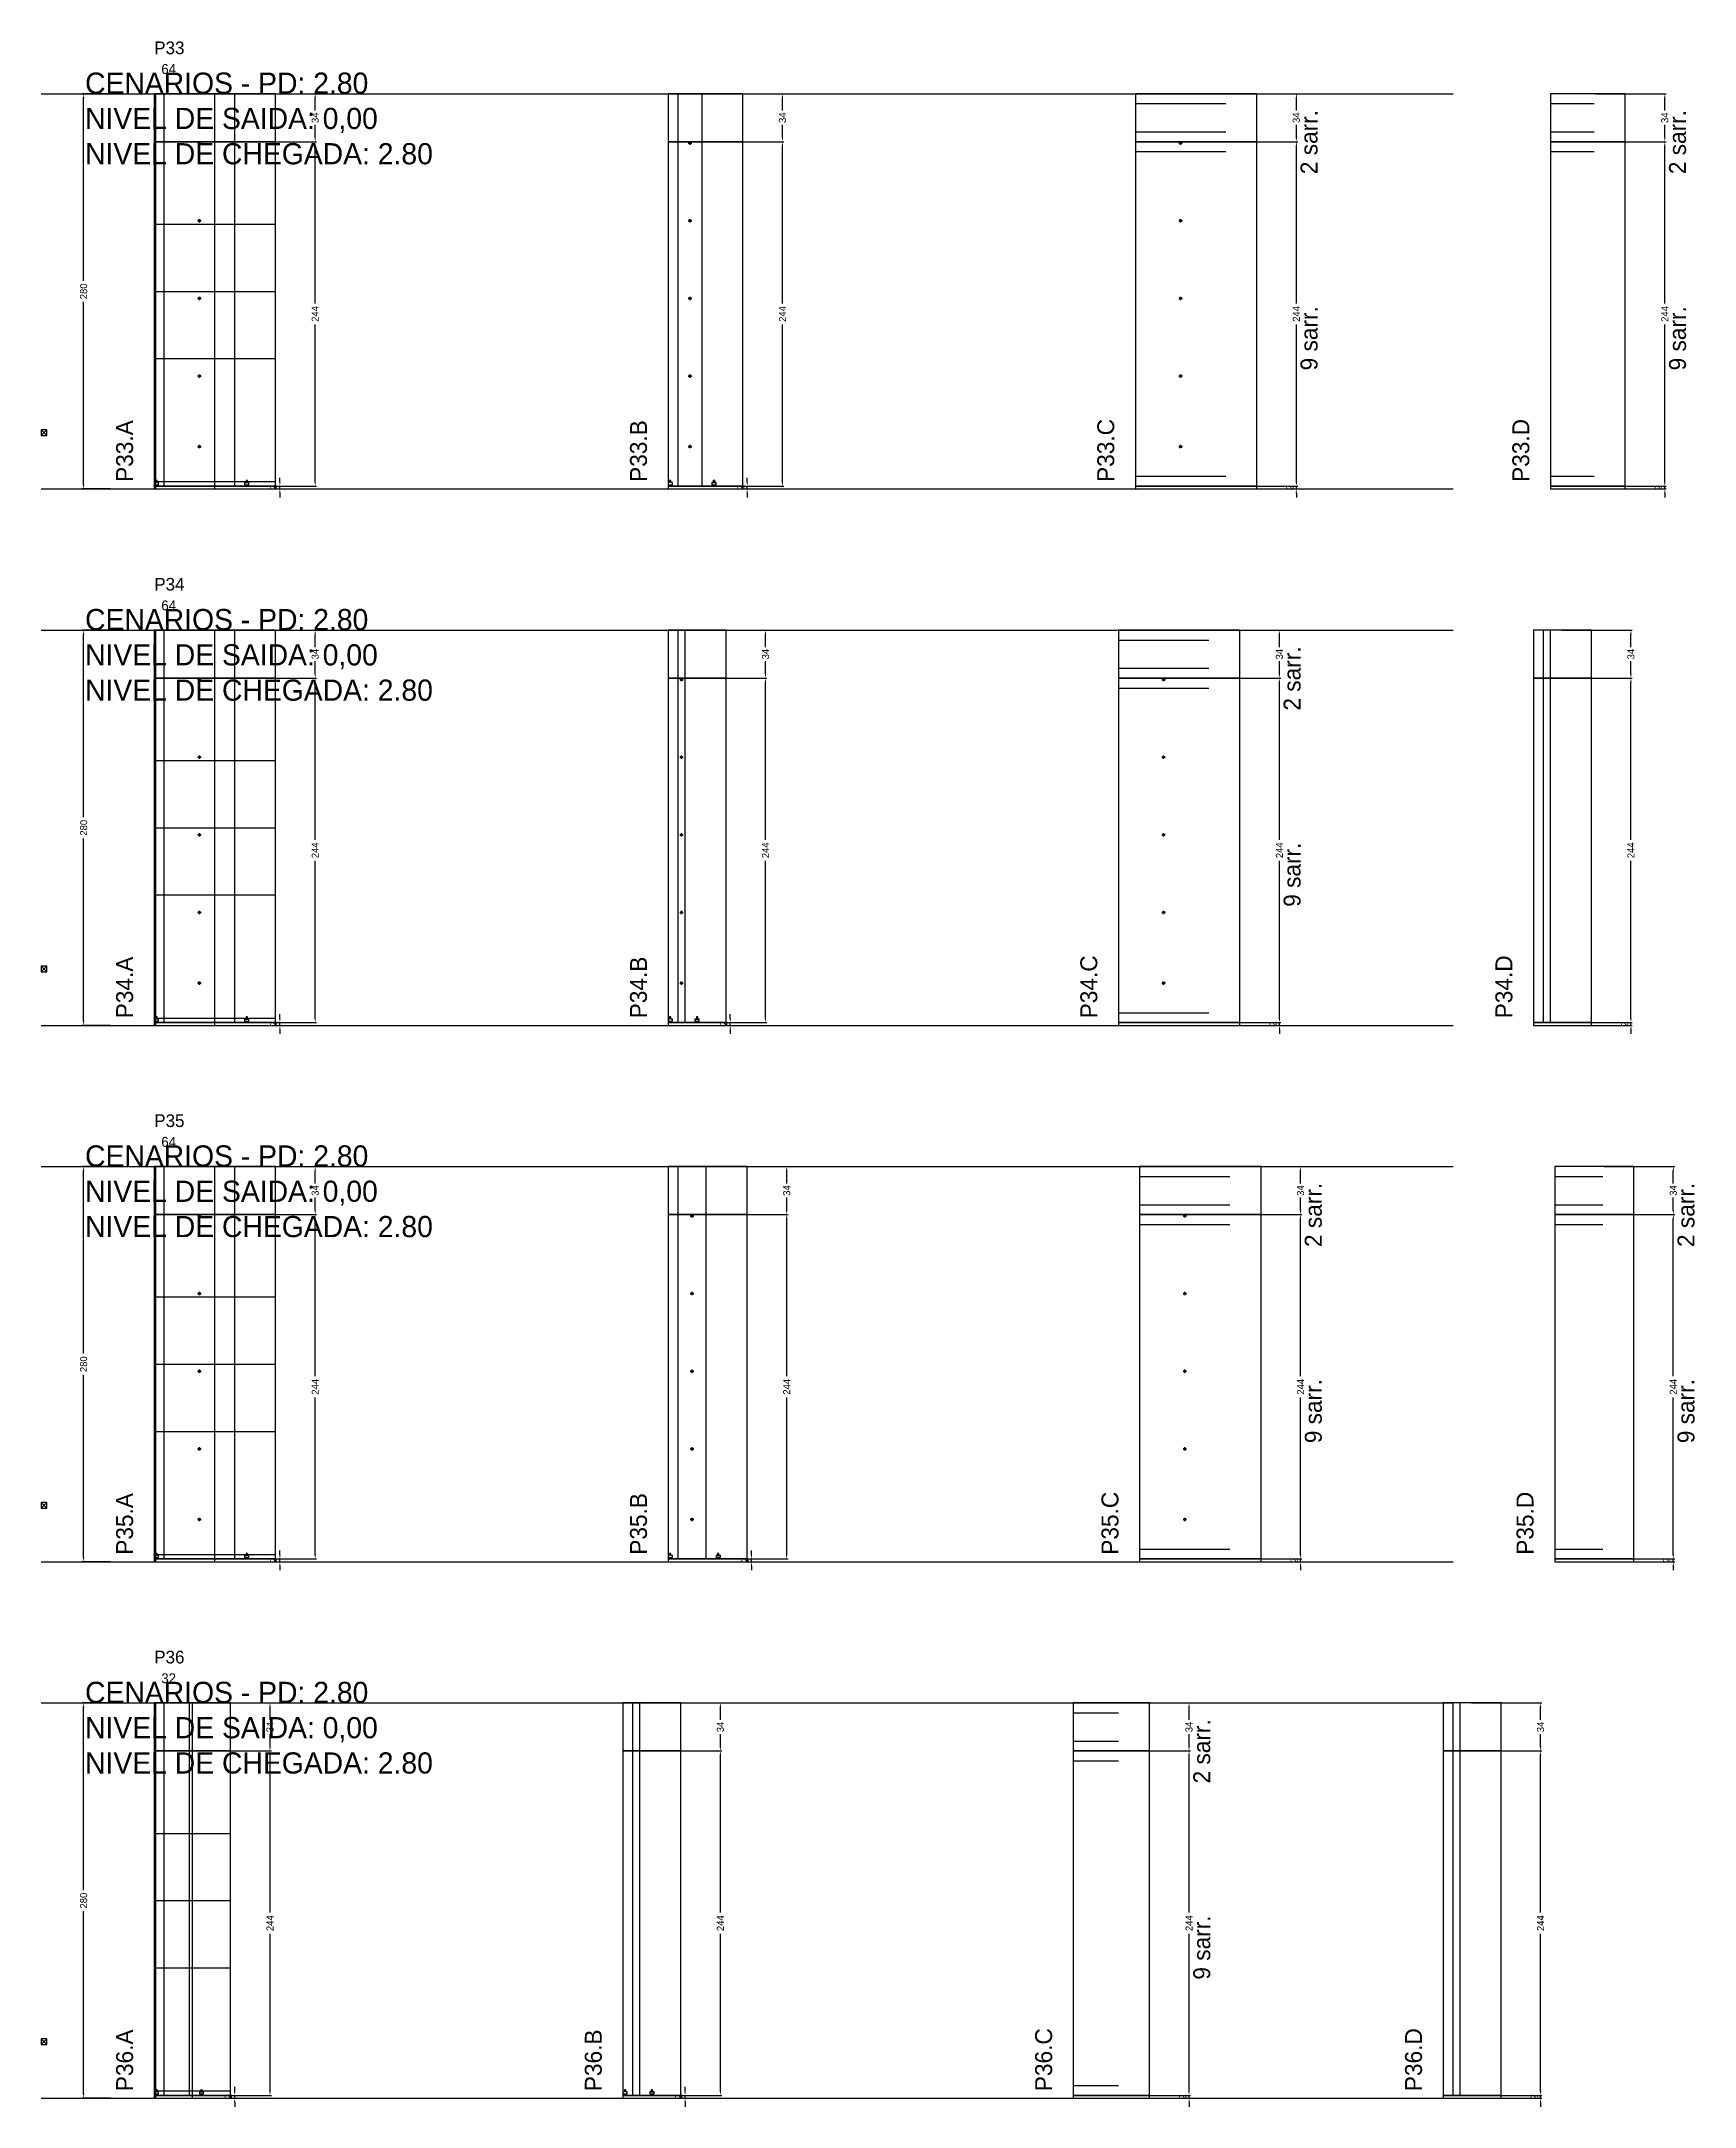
# Model space of a CAD drawing. Header units: centimetres. Extents: x -12000 to 4093, y -4566 to 1796.
# Drawn here: x -7000 to -5829, y -3426 to -1963 of the extents above; entities that cross this region are included whole.
import ezdxf

# ---------------------------------------------------------------- set-up
doc = ezdxf.new("R2010")
doc.units = ezdxf.units.CM
doc.linetypes.add('DASHED', pattern=[2, -2])
for name, color, linetype in [('CHAPA', 140, 'Continuous'), ('COTA', 241, 'Continuous'), ('COTAS FURACAO', 16, 'Continuous'), ('Madeira', 30, 'Continuous'), ('MEIO_PONT', 160, 'Continuous'), ('NOMENCLATURA', 7, 'Continuous'), ('Nível', 160, 'Continuous'), ('Painéis', 200, 'Continuous'), ('Perfil Metálico', 150, 'Continuous'), ('SARR_2.2x7', 40, 'Continuous'), ('SARRAFO DE PRESSAO', 200, 'Continuous'), ('texto', 7, 'Continuous'), ('TEXTO_GERAL', 7, 'Continuous')]:
    doc.layers.add(name, color=color, linetype=linetype)
doc.dimstyles.new('PAINEL-NOVA', dxfattribs={"dimtxt": 5, "dimasz": 3, "dimexe": 1, "dimexo": 1, "dimgap": 1, "dimtad": 1, "dimcen": 2.5, "dimazin": 3, "dimtfac": 1, "dimtmove": 0, "dimatfit": 3})

msp = doc.modelspace()

# ---------------------------------------------------------------- texts
at = {"layer": 'NOMENCLATURA'}
for s, p in [('CENARIOS - PD: 2.80', (-6969, -2000)), ('NIVEL DE SAIDA: 0,00', (-6969, -2025)), ('NIVEL DE CHEGADA: 2.80', (-6969, -2050)), ('CENARIOS - PD: 2.80', (-6969, -2380)), ('NIVEL DE SAIDA: 0,00', (-6969, -2405)), ('NIVEL DE CHEGADA: 2.80', (-6969, -2430)), ('CENARIOS - PD: 2.80', (-6969, -2760)), ('NIVEL DE SAIDA: 0,00', (-6969, -2785)), ('NIVEL DE CHEGADA: 2.80', (-6969, -2810)), ('CENARIOS - PD: 2.80', (-6969, -3140)), ('NIVEL DE SAIDA: 0,00', (-6969, -3165)), ('NIVEL DE CHEGADA: 2.80', (-6969, -3190))]:
    msp.add_text(s, height=15, dxfattribs=at).set_placement(p)
for s, p in [('2 sarr.', (-6096, -2057)), ('2 sarr.', (-5835, -2057)), ('9 sarr.', (-6096, -2196)), ('9 sarr.', (-5835, -2196)), ('P33.A', (-6935, -2275)), ('P33.B', (-6571, -2275)), ('P33.C', (-6240, -2275)), ('P33.D', (-5946, -2275)), ('2 sarr.', (-6108, -2437)), ('9 sarr.', (-6108, -2576)), ('P34.A', (-6935, -2655)), ('P34.B', (-6571, -2655)), ('P34.C', (-6252, -2655)), ('P34.D', (-5958, -2655)), ('2 sarr.', (-6093, -2817)), ('2 sarr.', (-5829, -2817)), ('9 sarr.', (-6093, -2956)), ('9 sarr.', (-5829, -2956)), ('P35.A', (-6935, -3035)), ('P35.B', (-6571, -3035)), ('P35.C', (-6237, -3035)), ('P35.D', (-5943, -3035)), ('2 sarr.', (-6172, -3197)), ('9 sarr.', (-6172, -3336)), ('P36.A', (-6935, -3415)), ('P36.B', (-6603, -3415)), ('P36.C', (-6284, -3415)), ('P36.D', (-6022, -3415))]:
    msp.add_text(s, height=12, rotation=90, dxfattribs=at).set_placement(p)
at = {"layer": 'texto'}
for s, p in [('64', (-6915, -1986)), ('64', (-6915, -2366)), ('64', (-6915, -2746)), ('32', (-6915, -3126))]:
    msp.add_text(s, height=7, dxfattribs=at).set_placement(p)
at = {"layer": 'TEXTO_GERAL'}
for s, p in [('P33', (-6920, -1972)), ('P34', (-6920, -2352)), ('P35', (-6920, -2732)), ('P36', (-6920, -3112))]:
    msp.add_text(s, height=9, dxfattribs=at).set_placement(p)

# ---------------------------------------------------------------- blocks, each defined once
blk = doc.blocks.new('_CLOSEDFILLED')
at = {"color": 0, "linetype": 'BYBLOCK'}
blk.add_solid([(-1, 0.16), (0, 0), (-1, -0.16)], dxfattribs=at)
blk = doc.blocks.new('*D209')
for p, q in [((-6951, -3140), (-6971, -3140)), ((-6970, -3272.5), (-6970, -3143)), ((-6970, -3417), (-6970, -3287.5)), ((-6951, -3420), (-6971, -3420))]:
    blk.add_line(p, q)
at = {"layer": 'Defpoints'}
for p in [(-6950, -3140), (-6970, -3420), (-6950, -3420)]:
    blk.add_point(p, dxfattribs=at)
at = {"layer": 'COTA', "xscale": 3, "yscale": 3}
for p, rotation in [((-6970, -3140), 90), ((-6970, -3420), 270)]:
    blk.add_blockref('_CLOSEDFILLED', p, dxfattribs=dict(at, rotation=rotation))
at = {"layer": 'COTA', "insert": (-6970, -3280), "char_height": 5, "attachment_point": 5, "rotation": 90}
blk.add_mtext('280', dxfattribs=at)
blk = doc.blocks.new('MULDURA')
at = {"layer": 'Paineis'}
for p, q in [((0, 0), (4, 4)), ((4, 0), (0, 4))]:
    blk.add_line(p, q, dxfattribs=at)
blk.add_lwpolyline([(0, 0), (4, 0), (4, 4), (0, 4)], close=True, dxfattribs=at)
blk = doc.blocks.new('*D211')
for p, q in [((-6887, -3174), (-6837, -3174)), ((-6838, -3288.5), (-6838, -3177)), ((-6838, -3415), (-6838, -3303.5)), ((-6887, -3418), (-6837, -3418))]:
    blk.add_line(p, q)
at = {"layer": 'Defpoints'}
for p in [(-6888, -3174), (-6888, -3418), (-6838, -3418)]:
    blk.add_point(p, dxfattribs=at)
at = {"layer": 'COTA', "xscale": 3, "yscale": 3}
for p, rotation in [((-6838, -3174), 90), ((-6838, -3418), 270)]:
    blk.add_blockref('_CLOSEDFILLED', p, dxfattribs=dict(at, rotation=rotation))
at = {"layer": 'COTA', "insert": (-6838, -3296), "char_height": 5, "attachment_point": 5, "rotation": 90}
blk.add_mtext('244', dxfattribs=at)
blk = doc.blocks.new('*D212')
for p, q in [((-6887, -3140), (-6837, -3140)), ((-6838, -3152), (-6838, -3143)), ((-6887, -3174), (-6837, -3174)), ((-6838, -3171), (-6838, -3162))]:
    blk.add_line(p, q)
at = {"layer": 'Defpoints'}
for p in [(-6888, -3140), (-6888, -3174), (-6838, -3174)]:
    blk.add_point(p, dxfattribs=at)
at = {"layer": 'COTA', "xscale": 3, "yscale": 3}
for p, rotation in [((-6838, -3140), 90), ((-6838, -3174), 270)]:
    blk.add_blockref('_CLOSEDFILLED', p, dxfattribs=dict(at, rotation=rotation))
at = {"layer": 'COTA', "insert": (-6838, -3157), "char_height": 5, "attachment_point": 5, "rotation": 90}
blk.add_mtext('34', dxfattribs=at)
blk = doc.blocks.new('SLIPTEE')
at = {"layer": 'Paineis'}
blk.add_lwpolyline([(0, 0), (3, 0), (3, 1.5), (2, 1.5), (2, 3), (1, 3), (1, 1.5), (0, 1.5)], close=True, dxfattribs=at)
blk = doc.blocks.new('SLIPTDD')
at = {"layer": 'Paineis'}
blk.add_line((0, 1.5), (3, 1.5), dxfattribs=at)
blk.add_lwpolyline([(0, 0), (3, 0), (3, 1.5), (2, 1.5), (2, 3), (1, 3), (1, 1.5), (0, 1.5)], close=True, dxfattribs=at)
blk = doc.blocks.new('*D214')
for p, q in [((-6568, -3174), (-6518, -3174)), ((-6519, -3288.5), (-6519, -3177)), ((-6519, -3415), (-6519, -3303.5)), ((-6568, -3418), (-6518, -3418))]:
    blk.add_line(p, q)
at = {"layer": 'Defpoints'}
for p in [(-6569, -3174), (-6569, -3418), (-6519, -3418)]:
    blk.add_point(p, dxfattribs=at)
at = {"layer": 'COTA', "xscale": 3, "yscale": 3}
for p, rotation in [((-6519, -3174), 90), ((-6519, -3418), 270)]:
    blk.add_blockref('_CLOSEDFILLED', p, dxfattribs=dict(at, rotation=rotation))
at = {"layer": 'COTA', "insert": (-6519, -3296), "char_height": 5, "attachment_point": 5, "rotation": 90}
blk.add_mtext('244', dxfattribs=at)
blk = doc.blocks.new('*D215')
for p, q in [((-6568, -3140), (-6518, -3140)), ((-6519, -3152), (-6519, -3143)), ((-6568, -3174), (-6518, -3174)), ((-6519, -3171), (-6519, -3162))]:
    blk.add_line(p, q)
at = {"layer": 'Defpoints'}
for p in [(-6569, -3140), (-6569, -3174), (-6519, -3174)]:
    blk.add_point(p, dxfattribs=at)
at = {"layer": 'COTA', "xscale": 3, "yscale": 3}
for p, rotation in [((-6519, -3140), 90), ((-6519, -3174), 270)]:
    blk.add_blockref('_CLOSEDFILLED', p, dxfattribs=dict(at, rotation=rotation))
at = {"layer": 'COTA', "insert": (-6519, -3157), "char_height": 5, "attachment_point": 5, "rotation": 90}
blk.add_mtext('34', dxfattribs=at)
blk = doc.blocks.new('*D217')
for p, q in [((-6236, -3174), (-6186, -3174)), ((-6187, -3288.5), (-6187, -3177)), ((-6187, -3415), (-6187, -3303.5)), ((-6236, -3418), (-6186, -3418))]:
    blk.add_line(p, q)
at = {"layer": 'Defpoints'}
for p in [(-6237, -3174), (-6237, -3418), (-6187, -3418)]:
    blk.add_point(p, dxfattribs=at)
at = {"layer": 'COTA', "xscale": 3, "yscale": 3}
for p, rotation in [((-6187, -3174), 90), ((-6187, -3418), 270)]:
    blk.add_blockref('_CLOSEDFILLED', p, dxfattribs=dict(at, rotation=rotation))
at = {"layer": 'COTA', "insert": (-6187, -3296), "char_height": 5, "attachment_point": 5, "rotation": 90}
blk.add_mtext('244', dxfattribs=at)
blk = doc.blocks.new('*D218')
for p, q in [((-6236, -3140), (-6186, -3140)), ((-6187, -3152), (-6187, -3143)), ((-6236, -3174), (-6186, -3174)), ((-6187, -3171), (-6187, -3162))]:
    blk.add_line(p, q)
at = {"layer": 'Defpoints'}
for p in [(-6237, -3140), (-6237, -3174), (-6187, -3174)]:
    blk.add_point(p, dxfattribs=at)
at = {"layer": 'COTA', "xscale": 3, "yscale": 3}
for p, rotation in [((-6187, -3140), 90), ((-6187, -3174), 270)]:
    blk.add_blockref('_CLOSEDFILLED', p, dxfattribs=dict(at, rotation=rotation))
at = {"layer": 'COTA', "insert": (-6187, -3157), "char_height": 5, "attachment_point": 5, "rotation": 90}
blk.add_mtext('34', dxfattribs=at)
blk = doc.blocks.new('*D220')
for p, q in [((-5987, -3174), (-5937, -3174)), ((-5938, -3288.5), (-5938, -3177)), ((-5938, -3415), (-5938, -3303.5)), ((-5987, -3418), (-5937, -3418))]:
    blk.add_line(p, q)
at = {"layer": 'Defpoints'}
for p in [(-5988, -3174), (-5988, -3418), (-5938, -3418)]:
    blk.add_point(p, dxfattribs=at)
at = {"layer": 'COTA', "xscale": 3, "yscale": 3}
for p, rotation in [((-5938, -3174), 90), ((-5938, -3418), 270)]:
    blk.add_blockref('_CLOSEDFILLED', p, dxfattribs=dict(at, rotation=rotation))
at = {"layer": 'COTA', "insert": (-5938, -3296), "char_height": 5, "attachment_point": 5, "rotation": 90}
blk.add_mtext('244', dxfattribs=at)
blk = doc.blocks.new('*D221')
for p, q in [((-5987, -3140), (-5937, -3140)), ((-5938, -3152), (-5938, -3143)), ((-5987, -3174), (-5937, -3174)), ((-5938, -3171), (-5938, -3162))]:
    blk.add_line(p, q)
at = {"layer": 'Defpoints'}
for p in [(-5988, -3140), (-5988, -3174), (-5938, -3174)]:
    blk.add_point(p, dxfattribs=at)
at = {"layer": 'COTA', "xscale": 3, "yscale": 3}
for p, rotation in [((-5938, -3140), 90), ((-5938, -3174), 270)]:
    blk.add_blockref('_CLOSEDFILLED', p, dxfattribs=dict(at, rotation=rotation))
at = {"layer": 'COTA', "insert": (-5938, -3157), "char_height": 5, "attachment_point": 5, "rotation": 90}
blk.add_mtext('34', dxfattribs=at)
blk = doc.blocks.new('*D183')
for p, q in [((-6951, -2760), (-6971, -2760)), ((-6970, -2892.5), (-6970, -2763)), ((-6970, -3037), (-6970, -2907.5)), ((-6951, -3040), (-6971, -3040))]:
    blk.add_line(p, q)
at = {"layer": 'Defpoints'}
for p in [(-6950, -2760), (-6970, -3040), (-6950, -3040)]:
    blk.add_point(p, dxfattribs=at)
at = {"layer": 'COTA', "xscale": 3, "yscale": 3}
for p, rotation in [((-6970, -2760), 90), ((-6970, -3040), 270)]:
    blk.add_blockref('_CLOSEDFILLED', p, dxfattribs=dict(at, rotation=rotation))
at = {"layer": 'COTA', "insert": (-6970, -2900), "char_height": 5, "attachment_point": 5, "rotation": 90}
blk.add_mtext('280', dxfattribs=at)
blk = doc.blocks.new('*D185')
for p, q in [((-6855, -2794), (-6805, -2794)), ((-6806, -2908.5), (-6806, -2797)), ((-6806, -3035), (-6806, -2923.5)), ((-6855, -3038), (-6805, -3038))]:
    blk.add_line(p, q)
at = {"layer": 'Defpoints'}
for p in [(-6856, -2794), (-6856, -3038), (-6806, -3038)]:
    blk.add_point(p, dxfattribs=at)
at = {"layer": 'COTA', "xscale": 3, "yscale": 3}
for p, rotation in [((-6806, -2794), 90), ((-6806, -3038), 270)]:
    blk.add_blockref('_CLOSEDFILLED', p, dxfattribs=dict(at, rotation=rotation))
at = {"layer": 'COTA', "insert": (-6806, -2916), "char_height": 5, "attachment_point": 5, "rotation": 90}
blk.add_mtext('244', dxfattribs=at)
blk = doc.blocks.new('*D186')
for p, q in [((-6855, -2760), (-6805, -2760)), ((-6806, -2772), (-6806, -2763)), ((-6855, -2794), (-6805, -2794)), ((-6806, -2791), (-6806, -2782))]:
    blk.add_line(p, q)
at = {"layer": 'Defpoints'}
for p in [(-6856, -2760), (-6856, -2794), (-6806, -2794)]:
    blk.add_point(p, dxfattribs=at)
at = {"layer": 'COTA', "xscale": 3, "yscale": 3}
for p, rotation in [((-6806, -2760), 90), ((-6806, -2794), 270)]:
    blk.add_blockref('_CLOSEDFILLED', p, dxfattribs=dict(at, rotation=rotation))
at = {"layer": 'COTA', "insert": (-6806, -2777), "char_height": 5, "attachment_point": 5, "rotation": 90}
blk.add_mtext('34', dxfattribs=at)
blk = doc.blocks.new('furacao')
at = {"layer": 'COTAS FURACAO'}
for p, q in [((-1.2, 0), (1.2, 0)), ((0, -1.2), (0, 1.2))]:
    blk.add_line(p, q, dxfattribs=at)
blk.add_circle((0, 0), 0.8, dxfattribs=at)
blk = doc.blocks.new('*D188')
for p, q in [((-6521, -2794), (-6471, -2794)), ((-6472, -2908.5), (-6472, -2797)), ((-6472, -3035), (-6472, -2923.5)), ((-6521, -3038), (-6471, -3038))]:
    blk.add_line(p, q)
at = {"layer": 'Defpoints'}
for p in [(-6522, -2794), (-6522, -3038), (-6472, -3038)]:
    blk.add_point(p, dxfattribs=at)
at = {"layer": 'COTA', "xscale": 3, "yscale": 3}
for p, rotation in [((-6472, -2794), 90), ((-6472, -3038), 270)]:
    blk.add_blockref('_CLOSEDFILLED', p, dxfattribs=dict(at, rotation=rotation))
at = {"layer": 'COTA', "insert": (-6472, -2916), "char_height": 5, "attachment_point": 5, "rotation": 90}
blk.add_mtext('244', dxfattribs=at)
blk = doc.blocks.new('*D189')
for p, q in [((-6521, -2760), (-6471, -2760)), ((-6472, -2772), (-6472, -2763)), ((-6521, -2794), (-6471, -2794)), ((-6472, -2791), (-6472, -2782))]:
    blk.add_line(p, q)
at = {"layer": 'Defpoints'}
for p in [(-6522, -2760), (-6522, -2794), (-6472, -2794)]:
    blk.add_point(p, dxfattribs=at)
at = {"layer": 'COTA', "xscale": 3, "yscale": 3}
for p, rotation in [((-6472, -2760), 90), ((-6472, -2794), 270)]:
    blk.add_blockref('_CLOSEDFILLED', p, dxfattribs=dict(at, rotation=rotation))
at = {"layer": 'COTA', "insert": (-6472, -2777), "char_height": 5, "attachment_point": 5, "rotation": 90}
blk.add_mtext('34', dxfattribs=at)
blk = doc.blocks.new('*D191')
for p, q in [((-6157, -2794), (-6107, -2794)), ((-6108, -2908.5), (-6108, -2797)), ((-6108, -3035), (-6108, -2923.5)), ((-6157, -3038), (-6107, -3038))]:
    blk.add_line(p, q)
at = {"layer": 'Defpoints'}
for p in [(-6158, -2794), (-6158, -3038), (-6108, -3038)]:
    blk.add_point(p, dxfattribs=at)
at = {"layer": 'COTA', "xscale": 3, "yscale": 3}
for p, rotation in [((-6108, -2794), 90), ((-6108, -3038), 270)]:
    blk.add_blockref('_CLOSEDFILLED', p, dxfattribs=dict(at, rotation=rotation))
at = {"layer": 'COTA', "insert": (-6108, -2916), "char_height": 5, "attachment_point": 5, "rotation": 90}
blk.add_mtext('244', dxfattribs=at)
blk = doc.blocks.new('*D192')
for p, q in [((-6157, -2760), (-6107, -2760)), ((-6108, -2772), (-6108, -2763)), ((-6157, -2794), (-6107, -2794)), ((-6108, -2791), (-6108, -2782))]:
    blk.add_line(p, q)
at = {"layer": 'Defpoints'}
for p in [(-6158, -2760), (-6158, -2794), (-6108, -2794)]:
    blk.add_point(p, dxfattribs=at)
at = {"layer": 'COTA', "xscale": 3, "yscale": 3}
for p, rotation in [((-6108, -2760), 90), ((-6108, -2794), 270)]:
    blk.add_blockref('_CLOSEDFILLED', p, dxfattribs=dict(at, rotation=rotation))
at = {"layer": 'COTA', "insert": (-6108, -2777), "char_height": 5, "attachment_point": 5, "rotation": 90}
blk.add_mtext('34', dxfattribs=at)
blk = doc.blocks.new('*D194')
for p, q in [((-5893, -2794), (-5843, -2794)), ((-5844, -2908.5), (-5844, -2797)), ((-5844, -3035), (-5844, -2923.5)), ((-5893, -3038), (-5843, -3038))]:
    blk.add_line(p, q)
at = {"layer": 'Defpoints'}
for p in [(-5894, -2794), (-5894, -3038), (-5844, -3038)]:
    blk.add_point(p, dxfattribs=at)
at = {"layer": 'COTA', "xscale": 3, "yscale": 3}
for p, rotation in [((-5844, -2794), 90), ((-5844, -3038), 270)]:
    blk.add_blockref('_CLOSEDFILLED', p, dxfattribs=dict(at, rotation=rotation))
at = {"layer": 'COTA', "insert": (-5844, -2916), "char_height": 5, "attachment_point": 5, "rotation": 90}
blk.add_mtext('244', dxfattribs=at)
blk = doc.blocks.new('*D195')
for p, q in [((-5893, -2760), (-5843, -2760)), ((-5844, -2772), (-5844, -2763)), ((-5893, -2794), (-5843, -2794)), ((-5844, -2791), (-5844, -2782))]:
    blk.add_line(p, q)
at = {"layer": 'Defpoints'}
for p in [(-5894, -2760), (-5894, -2794), (-5844, -2794)]:
    blk.add_point(p, dxfattribs=at)
at = {"layer": 'COTA', "xscale": 3, "yscale": 3}
for p, rotation in [((-5844, -2760), 90), ((-5844, -2794), 270)]:
    blk.add_blockref('_CLOSEDFILLED', p, dxfattribs=dict(at, rotation=rotation))
at = {"layer": 'COTA', "insert": (-5844, -2777), "char_height": 5, "attachment_point": 5, "rotation": 90}
blk.add_mtext('34', dxfattribs=at)
blk = doc.blocks.new('*D157')
for p, q in [((-6951, -2380), (-6971, -2380)), ((-6970, -2512.5), (-6970, -2383)), ((-6970, -2657), (-6970, -2527.5)), ((-6951, -2660), (-6971, -2660))]:
    blk.add_line(p, q)
at = {"layer": 'Defpoints'}
for p in [(-6950, -2380), (-6970, -2660), (-6950, -2660)]:
    blk.add_point(p, dxfattribs=at)
at = {"layer": 'COTA', "xscale": 3, "yscale": 3}
for p, rotation in [((-6970, -2380), 90), ((-6970, -2660), 270)]:
    blk.add_blockref('_CLOSEDFILLED', p, dxfattribs=dict(at, rotation=rotation))
at = {"layer": 'COTA', "insert": (-6970, -2520), "char_height": 5, "attachment_point": 5, "rotation": 90}
blk.add_mtext('280', dxfattribs=at)
blk = doc.blocks.new('*D159')
for p, q in [((-6855, -2414), (-6805, -2414)), ((-6806, -2528.5), (-6806, -2417)), ((-6806, -2655), (-6806, -2543.5)), ((-6855, -2658), (-6805, -2658))]:
    blk.add_line(p, q)
at = {"layer": 'Defpoints'}
for p in [(-6856, -2414), (-6856, -2658), (-6806, -2658)]:
    blk.add_point(p, dxfattribs=at)
at = {"layer": 'COTA', "xscale": 3, "yscale": 3}
for p, rotation in [((-6806, -2414), 90), ((-6806, -2658), 270)]:
    blk.add_blockref('_CLOSEDFILLED', p, dxfattribs=dict(at, rotation=rotation))
at = {"layer": 'COTA', "insert": (-6806, -2536), "char_height": 5, "attachment_point": 5, "rotation": 90}
blk.add_mtext('244', dxfattribs=at)
blk = doc.blocks.new('*D160')
for p, q in [((-6855, -2380), (-6805, -2380)), ((-6806, -2392), (-6806, -2383)), ((-6855, -2414), (-6805, -2414)), ((-6806, -2411), (-6806, -2402))]:
    blk.add_line(p, q)
at = {"layer": 'Defpoints'}
for p in [(-6856, -2380), (-6856, -2414), (-6806, -2414)]:
    blk.add_point(p, dxfattribs=at)
at = {"layer": 'COTA', "xscale": 3, "yscale": 3}
for p, rotation in [((-6806, -2380), 90), ((-6806, -2414), 270)]:
    blk.add_blockref('_CLOSEDFILLED', p, dxfattribs=dict(at, rotation=rotation))
at = {"layer": 'COTA', "insert": (-6806, -2397), "char_height": 5, "attachment_point": 5, "rotation": 90}
blk.add_mtext('34', dxfattribs=at)
blk = doc.blocks.new('*D162')
for p, q in [((-6536, -2414), (-6486, -2414)), ((-6487, -2528.5), (-6487, -2417)), ((-6487, -2655), (-6487, -2543.5)), ((-6536, -2658), (-6486, -2658))]:
    blk.add_line(p, q)
at = {"layer": 'Defpoints'}
for p in [(-6537, -2414), (-6537, -2658), (-6487, -2658)]:
    blk.add_point(p, dxfattribs=at)
at = {"layer": 'COTA', "xscale": 3, "yscale": 3}
for p, rotation in [((-6487, -2414), 90), ((-6487, -2658), 270)]:
    blk.add_blockref('_CLOSEDFILLED', p, dxfattribs=dict(at, rotation=rotation))
at = {"layer": 'COTA', "insert": (-6487, -2536), "char_height": 5, "attachment_point": 5, "rotation": 90}
blk.add_mtext('244', dxfattribs=at)
blk = doc.blocks.new('*D163')
for p, q in [((-6536, -2380), (-6486, -2380)), ((-6487, -2392), (-6487, -2383)), ((-6536, -2414), (-6486, -2414)), ((-6487, -2411), (-6487, -2402))]:
    blk.add_line(p, q)
at = {"layer": 'Defpoints'}
for p in [(-6537, -2380), (-6537, -2414), (-6487, -2414)]:
    blk.add_point(p, dxfattribs=at)
at = {"layer": 'COTA', "xscale": 3, "yscale": 3}
for p, rotation in [((-6487, -2380), 90), ((-6487, -2414), 270)]:
    blk.add_blockref('_CLOSEDFILLED', p, dxfattribs=dict(at, rotation=rotation))
at = {"layer": 'COTA', "insert": (-6487, -2397), "char_height": 5, "attachment_point": 5, "rotation": 90}
blk.add_mtext('34', dxfattribs=at)
blk = doc.blocks.new('*D165')
for p, q in [((-6172, -2414), (-6122, -2414)), ((-6123, -2528.5), (-6123, -2417)), ((-6123, -2655), (-6123, -2543.5)), ((-6172, -2658), (-6122, -2658))]:
    blk.add_line(p, q)
at = {"layer": 'Defpoints'}
for p in [(-6173, -2414), (-6173, -2658), (-6123, -2658)]:
    blk.add_point(p, dxfattribs=at)
at = {"layer": 'COTA', "xscale": 3, "yscale": 3}
for p, rotation in [((-6123, -2414), 90), ((-6123, -2658), 270)]:
    blk.add_blockref('_CLOSEDFILLED', p, dxfattribs=dict(at, rotation=rotation))
at = {"layer": 'COTA', "insert": (-6123, -2536), "char_height": 5, "attachment_point": 5, "rotation": 90}
blk.add_mtext('244', dxfattribs=at)
blk = doc.blocks.new('*D166')
for p, q in [((-6172, -2380), (-6122, -2380)), ((-6123, -2392), (-6123, -2383)), ((-6172, -2414), (-6122, -2414)), ((-6123, -2411), (-6123, -2402))]:
    blk.add_line(p, q)
at = {"layer": 'Defpoints'}
for p in [(-6173, -2380), (-6173, -2414), (-6123, -2414)]:
    blk.add_point(p, dxfattribs=at)
at = {"layer": 'COTA', "xscale": 3, "yscale": 3}
for p, rotation in [((-6123, -2380), 90), ((-6123, -2414), 270)]:
    blk.add_blockref('_CLOSEDFILLED', p, dxfattribs=dict(at, rotation=rotation))
at = {"layer": 'COTA', "insert": (-6123, -2397), "char_height": 5, "attachment_point": 5, "rotation": 90}
blk.add_mtext('34', dxfattribs=at)
blk = doc.blocks.new('*D168')
for p, q in [((-5923, -2414), (-5873, -2414)), ((-5874, -2528.5), (-5874, -2417)), ((-5874, -2655), (-5874, -2543.5)), ((-5923, -2658), (-5873, -2658))]:
    blk.add_line(p, q)
at = {"layer": 'Defpoints'}
for p in [(-5924, -2414), (-5924, -2658), (-5874, -2658)]:
    blk.add_point(p, dxfattribs=at)
at = {"layer": 'COTA', "xscale": 3, "yscale": 3}
for p, rotation in [((-5874, -2414), 90), ((-5874, -2658), 270)]:
    blk.add_blockref('_CLOSEDFILLED', p, dxfattribs=dict(at, rotation=rotation))
at = {"layer": 'COTA', "insert": (-5874, -2536), "char_height": 5, "attachment_point": 5, "rotation": 90}
blk.add_mtext('244', dxfattribs=at)
blk = doc.blocks.new('*D169')
for p, q in [((-5923, -2380), (-5873, -2380)), ((-5874, -2392), (-5874, -2383)), ((-5923, -2414), (-5873, -2414)), ((-5874, -2411), (-5874, -2402))]:
    blk.add_line(p, q)
at = {"layer": 'Defpoints'}
for p in [(-5924, -2380), (-5924, -2414), (-5874, -2414)]:
    blk.add_point(p, dxfattribs=at)
at = {"layer": 'COTA', "xscale": 3, "yscale": 3}
for p, rotation in [((-5874, -2380), 90), ((-5874, -2414), 270)]:
    blk.add_blockref('_CLOSEDFILLED', p, dxfattribs=dict(at, rotation=rotation))
at = {"layer": 'COTA', "insert": (-5874, -2397), "char_height": 5, "attachment_point": 5, "rotation": 90}
blk.add_mtext('34', dxfattribs=at)
blk = doc.blocks.new('*D131')
for p, q in [((-6951, -2000), (-6971, -2000)), ((-6970, -2132.5), (-6970, -2003)), ((-6970, -2277), (-6970, -2147.5)), ((-6951, -2280), (-6971, -2280))]:
    blk.add_line(p, q)
at = {"layer": 'Defpoints'}
for p in [(-6950, -2000), (-6970, -2280), (-6950, -2280)]:
    blk.add_point(p, dxfattribs=at)
at = {"layer": 'COTA', "xscale": 3, "yscale": 3}
for p, rotation in [((-6970, -2000), 90), ((-6970, -2280), 270)]:
    blk.add_blockref('_CLOSEDFILLED', p, dxfattribs=dict(at, rotation=rotation))
at = {"layer": 'COTA', "insert": (-6970, -2140), "char_height": 5, "attachment_point": 5, "rotation": 90}
blk.add_mtext('280', dxfattribs=at)
blk = doc.blocks.new('*D133')
for p, q in [((-6855, -2034), (-6805, -2034)), ((-6806, -2148.5), (-6806, -2037)), ((-6806, -2275), (-6806, -2163.5)), ((-6855, -2278), (-6805, -2278))]:
    blk.add_line(p, q)
at = {"layer": 'Defpoints'}
for p in [(-6856, -2034), (-6856, -2278), (-6806, -2278)]:
    blk.add_point(p, dxfattribs=at)
at = {"layer": 'COTA', "xscale": 3, "yscale": 3}
for p, rotation in [((-6806, -2034), 90), ((-6806, -2278), 270)]:
    blk.add_blockref('_CLOSEDFILLED', p, dxfattribs=dict(at, rotation=rotation))
at = {"layer": 'COTA', "insert": (-6806, -2156), "char_height": 5, "attachment_point": 5, "rotation": 90}
blk.add_mtext('244', dxfattribs=at)
blk = doc.blocks.new('*D134')
for p, q in [((-6855, -2000), (-6805, -2000)), ((-6806, -2012), (-6806, -2003)), ((-6806, -2031), (-6806, -2022)), ((-6855, -2034), (-6805, -2034))]:
    blk.add_line(p, q)
at = {"layer": 'Defpoints'}
for p in [(-6856, -2000), (-6856, -2034), (-6806, -2034)]:
    blk.add_point(p, dxfattribs=at)
at = {"layer": 'COTA', "xscale": 3, "yscale": 3}
for p, rotation in [((-6806, -2000), 90), ((-6806, -2034), 270)]:
    blk.add_blockref('_CLOSEDFILLED', p, dxfattribs=dict(at, rotation=rotation))
at = {"layer": 'COTA', "insert": (-6806, -2017), "char_height": 5, "attachment_point": 5, "rotation": 90}
blk.add_mtext('34', dxfattribs=at)
blk = doc.blocks.new('*D136')
for p, q in [((-6524, -2034), (-6474, -2034)), ((-6475, -2148.5), (-6475, -2037)), ((-6475, -2275), (-6475, -2163.5)), ((-6524, -2278), (-6474, -2278))]:
    blk.add_line(p, q)
at = {"layer": 'Defpoints'}
for p in [(-6525, -2034), (-6525, -2278), (-6475, -2278)]:
    blk.add_point(p, dxfattribs=at)
at = {"layer": 'COTA', "xscale": 3, "yscale": 3}
for p, rotation in [((-6475, -2034), 90), ((-6475, -2278), 270)]:
    blk.add_blockref('_CLOSEDFILLED', p, dxfattribs=dict(at, rotation=rotation))
at = {"layer": 'COTA', "insert": (-6475, -2156), "char_height": 5, "attachment_point": 5, "rotation": 90}
blk.add_mtext('244', dxfattribs=at)
blk = doc.blocks.new('*D137')
for p, q in [((-6524, -2000), (-6474, -2000)), ((-6475, -2012), (-6475, -2003)), ((-6475, -2031), (-6475, -2022)), ((-6524, -2034), (-6474, -2034))]:
    blk.add_line(p, q)
at = {"layer": 'Defpoints'}
for p in [(-6525, -2000), (-6525, -2034), (-6475, -2034)]:
    blk.add_point(p, dxfattribs=at)
at = {"layer": 'COTA', "xscale": 3, "yscale": 3}
for p, rotation in [((-6475, -2000), 90), ((-6475, -2034), 270)]:
    blk.add_blockref('_CLOSEDFILLED', p, dxfattribs=dict(at, rotation=rotation))
at = {"layer": 'COTA', "insert": (-6475, -2017), "char_height": 5, "attachment_point": 5, "rotation": 90}
blk.add_mtext('34', dxfattribs=at)
blk = doc.blocks.new('*D139')
for p, q in [((-6160, -2034), (-6110, -2034)), ((-6111, -2148.5), (-6111, -2037)), ((-6111, -2275), (-6111, -2163.5)), ((-6160, -2278), (-6110, -2278))]:
    blk.add_line(p, q)
at = {"layer": 'Defpoints'}
for p in [(-6161, -2034), (-6161, -2278), (-6111, -2278)]:
    blk.add_point(p, dxfattribs=at)
at = {"layer": 'COTA', "xscale": 3, "yscale": 3}
for p, rotation in [((-6111, -2034), 90), ((-6111, -2278), 270)]:
    blk.add_blockref('_CLOSEDFILLED', p, dxfattribs=dict(at, rotation=rotation))
at = {"layer": 'COTA', "insert": (-6111, -2156), "char_height": 5, "attachment_point": 5, "rotation": 90}
blk.add_mtext('244', dxfattribs=at)
blk = doc.blocks.new('*D140')
for p, q in [((-6160, -2000), (-6110, -2000)), ((-6111, -2012), (-6111, -2003)), ((-6111, -2031), (-6111, -2022)), ((-6160, -2034), (-6110, -2034))]:
    blk.add_line(p, q)
at = {"layer": 'Defpoints'}
for p in [(-6161, -2000), (-6161, -2034), (-6111, -2034)]:
    blk.add_point(p, dxfattribs=at)
at = {"layer": 'COTA', "xscale": 3, "yscale": 3}
for p, rotation in [((-6111, -2000), 90), ((-6111, -2034), 270)]:
    blk.add_blockref('_CLOSEDFILLED', p, dxfattribs=dict(at, rotation=rotation))
at = {"layer": 'COTA', "insert": (-6111, -2017), "char_height": 5, "attachment_point": 5, "rotation": 90}
blk.add_mtext('34', dxfattribs=at)
blk = doc.blocks.new('*D142')
for p, q in [((-5899, -2034), (-5849, -2034)), ((-5850, -2148.5), (-5850, -2037)), ((-5850, -2275), (-5850, -2163.5)), ((-5899, -2278), (-5849, -2278))]:
    blk.add_line(p, q)
at = {"layer": 'Defpoints'}
for p in [(-5900, -2034), (-5900, -2278), (-5850, -2278)]:
    blk.add_point(p, dxfattribs=at)
at = {"layer": 'COTA', "xscale": 3, "yscale": 3}
for p, rotation in [((-5850, -2034), 90), ((-5850, -2278), 270)]:
    blk.add_blockref('_CLOSEDFILLED', p, dxfattribs=dict(at, rotation=rotation))
at = {"layer": 'COTA', "insert": (-5850, -2156), "char_height": 5, "attachment_point": 5, "rotation": 90}
blk.add_mtext('244', dxfattribs=at)
blk = doc.blocks.new('*D143')
for p, q in [((-5899, -2000), (-5849, -2000)), ((-5850, -2012), (-5850, -2003)), ((-5850, -2031), (-5850, -2022)), ((-5899, -2034), (-5849, -2034))]:
    blk.add_line(p, q)
at = {"layer": 'Defpoints'}
for p in [(-5900, -2000), (-5900, -2034), (-5850, -2034)]:
    blk.add_point(p, dxfattribs=at)
at = {"layer": 'COTA', "xscale": 3, "yscale": 3}
for p, rotation in [((-5850, -2000), 90), ((-5850, -2034), 270)]:
    blk.add_blockref('_CLOSEDFILLED', p, dxfattribs=dict(at, rotation=rotation))
at = {"layer": 'COTA', "insert": (-5850, -2017), "char_height": 5, "attachment_point": 5, "rotation": 90}
blk.add_mtext('34', dxfattribs=at)

# ---------------------------------------------------------------- dimensions: what is measured, and where the dimension line sits
at = {"layer": 'COTA'}
for base, p1, p2, picture, middle in [((-6970, -2280), (-6950, -2280), (-6950, -2000), '*D131', (-6970, -2140)), ((-6806, -2034), (-6856, -2034), (-6856, -2000), '*D134', (-6806, -2017)), ((-6475, -2034), (-6525, -2034), (-6525, -2000), '*D137', (-6475, -2017)), ((-6111, -2034), (-6161, -2034), (-6161, -2000), '*D140', (-6111, -2017)), ((-5850, -2034), (-5900, -2034), (-5900, -2000), '*D143', (-5850, -2017)), ((-6806, -2278), (-6856, -2278), (-6856, -2034), '*D133', (-6806, -2156)), ((-6475, -2278), (-6525, -2278), (-6525, -2034), '*D136', (-6475, -2156)), ((-6111, -2278), (-6161, -2278), (-6161, -2034), '*D139', (-6111, -2156)), ((-5850, -2278), (-5900, -2278), (-5900, -2034), '*D142', (-5850, -2156)), ((-6970, -2660), (-6950, -2660), (-6950, -2380), '*D157', (-6970, -2520)), ((-6806, -2414), (-6856, -2414), (-6856, -2380), '*D160', (-6806, -2397)), ((-6487, -2414), (-6537, -2414), (-6537, -2380), '*D163', (-6487, -2397)), ((-6123, -2414), (-6173, -2414), (-6173, -2380), '*D166', (-6123, -2397)), ((-5874, -2414), (-5924, -2414), (-5924, -2380), '*D169', (-5874, -2397)), ((-6806, -2658), (-6856, -2658), (-6856, -2414), '*D159', (-6806, -2536)), ((-6487, -2658), (-6537, -2658), (-6537, -2414), '*D162', (-6487, -2536)), ((-6123, -2658), (-6173, -2658), (-6173, -2414), '*D165', (-6123, -2536)), ((-5874, -2658), (-5924, -2658), (-5924, -2414), '*D168', (-5874, -2536)), ((-6970, -3040), (-6950, -3040), (-6950, -2760), '*D183', (-6970, -2900)), ((-6806, -2794), (-6856, -2794), (-6856, -2760), '*D186', (-6806, -2777)), ((-6472, -2794), (-6522, -2794), (-6522, -2760), '*D189', (-6472, -2777)), ((-6108, -2794), (-6158, -2794), (-6158, -2760), '*D192', (-6108, -2777)), ((-5844, -2794), (-5894, -2794), (-5894, -2760), '*D195', (-5844, -2777)), ((-6806, -3038), (-6856, -3038), (-6856, -2794), '*D185', (-6806, -2916)), ((-6472, -3038), (-6522, -3038), (-6522, -2794), '*D188', (-6472, -2916)), ((-6108, -3038), (-6158, -3038), (-6158, -2794), '*D191', (-6108, -2916)), ((-5844, -3038), (-5894, -3038), (-5894, -2794), '*D194', (-5844, -2916)), ((-6970, -3420), (-6950, -3420), (-6950, -3140), '*D209', (-6970, -3280)), ((-6838, -3174), (-6888, -3174), (-6888, -3140), '*D212', (-6838, -3157)), ((-6519, -3174), (-6569, -3174), (-6569, -3140), '*D215', (-6519, -3157)), ((-6187, -3174), (-6237, -3174), (-6237, -3140), '*D218', (-6187, -3157)), ((-5938, -3174), (-5988, -3174), (-5988, -3140), '*D221', (-5938, -3157)), ((-6838, -3418), (-6888, -3418), (-6888, -3174), '*D211', (-6838, -3296)), ((-6519, -3418), (-6569, -3418), (-6569, -3174), '*D214', (-6519, -3296)), ((-6187, -3418), (-6237, -3418), (-6237, -3174), '*D217', (-6187, -3296)), ((-5938, -3418), (-5988, -3418), (-5988, -3174), '*D220', (-5938, -3296))]:
    dim = msp.add_linear_dim(base=base, p1=p1, p2=p2, angle=90, dimstyle='PAINEL-NOVA', dxfattribs=at)
    dim.commit()
    dim.dimension.update_dxf_attribs({"geometry": picture, "text_midpoint": middle})
for base, p1, p2 in [((-6831, -2280), (-6856, -2280), (-6856, -2278)), ((-6500, -2280), (-6525, -2280), (-6525, -2278)), ((-6111, -2280), (-6161, -2280), (-6161, -2278)), ((-5850, -2280), (-5900, -2280), (-5900, -2278)), ((-6831, -2660), (-6856, -2660), (-6856, -2658)), ((-6512, -2660), (-6537, -2660), (-6537, -2658)), ((-6123, -2660), (-6173, -2660), (-6173, -2658)), ((-5874, -2660), (-5924, -2660), (-5924, -2658)), ((-6831, -3040), (-6856, -3040), (-6856, -3038)), ((-6497, -3040), (-6522, -3040), (-6522, -3038)), ((-6108, -3040), (-6158, -3040), (-6158, -3038)), ((-5844, -3040), (-5894, -3040), (-5894, -3038)), ((-6863, -3420), (-6888, -3420), (-6888, -3418)), ((-6544, -3420), (-6569, -3420), (-6569, -3418)), ((-6187, -3420), (-6237, -3420), (-6237, -3418)), ((-5938, -3420), (-5988, -3420), (-5988, -3418))]:
    msp.add_linear_dim(base=base, p1=p1, p2=p2, angle=90, dimstyle='PAINEL-NOVA', dxfattribs=at).render()

# ---------------------------------------------------------------- linework, layer by layer
at = {"layer": 'CHAPA'}
for points in [[(-6920, -2280), (-6918.8, -2280), (-6918.8, -2000), (-6920, -2000)], [(-6920, -2660), (-6918.8, -2660), (-6918.8, -2380), (-6920, -2380)], [(-6920, -3040), (-6918.8, -3040), (-6918.8, -2760), (-6920, -2760)], [(-6920, -3420), (-6918.8, -3420), (-6918.8, -3140), (-6920, -3140)]]:
    msp.add_lwpolyline(points, close=True, dxfattribs=at)
at = {"layer": 'Madeira'}
for points in [[(-6920, -2092.4), (-6834, -2092.4)], [(-6920, -2187.6), (-6834, -2187.6)], [(-6920, -2472.4), (-6834, -2472.4)], [(-6920, -2567.6), (-6834, -2567.6)], [(-6920, -2852.4), (-6834, -2852.4)], [(-6920, -2947.6), (-6834, -2947.6)], [(-6920, -3232.4), (-6866, -3232.4)], [(-6920, -3327.6), (-6866, -3327.6)]]:
    msp.add_lwpolyline(points, dxfattribs=at)
at = {"layer": 'MEIO_PONT'}
for points in [[(-6920, -2140), (-6834, -2140)], [(-6920, -2520), (-6834, -2520)], [(-6920, -2900), (-6834, -2900)], [(-6920, -3280), (-6866, -3280)]]:
    msp.add_lwpolyline(points, dxfattribs=at)
at = {"layer": 'Nível', "linetype": 'DASHED'}
for points in [[(-7000, -2000), (-6000, -2000)], [(-7000, -2280), (-6000, -2280)], [(-7000, -2380), (-6000, -2380)], [(-7000, -2660), (-6000, -2660)], [(-7000, -2760), (-6000, -2760)], [(-7000, -3040), (-6000, -3040)], [(-7000, -3140), (-6000, -3140)], [(-7000, -3420), (-6000, -3420)]]:
    msp.add_lwpolyline(points, dxfattribs=at)
at = {"layer": 'Painéis'}
for points in [[(-6920, -2034), (-6834, -2034), (-6834, -2000), (-6920, -2000)], [(-6920, -2280), (-6834, -2280), (-6834, -2000), (-6920, -2000)], [(-6556, -2034), (-6503, -2034), (-6503, -2000), (-6556, -2000)], [(-6225, -2034), (-6139, -2034), (-6139, -2000), (-6225, -2000)], [(-5931, -2034), (-5878, -2034), (-5878, -2000), (-5931, -2000)], [(-6920, -2278), (-6834, -2278), (-6834, -2034), (-6920, -2034)], [(-6556, -2278), (-6503, -2278), (-6503, -2034), (-6556, -2034)], [(-6225, -2278), (-6139, -2278), (-6139, -2034), (-6225, -2034)], [(-5931, -2278), (-5878, -2278), (-5878, -2034), (-5931, -2034)], [(-6920, -2280), (-6834, -2280), (-6834, -2278), (-6920, -2278)], [(-6556, -2280), (-6503, -2280), (-6503, -2278), (-6556, -2278)], [(-6225, -2280), (-6139, -2280), (-6139, -2278), (-6225, -2278)], [(-5931, -2280), (-5878, -2280), (-5878, -2278), (-5931, -2278)], [(-6920, -2414), (-6834, -2414), (-6834, -2380), (-6920, -2380)], [(-6920, -2660), (-6834, -2660), (-6834, -2380), (-6920, -2380)], [(-6556, -2414), (-6515, -2414), (-6515, -2380), (-6556, -2380)], [(-6237, -2414), (-6151, -2414), (-6151, -2380), (-6237, -2380)], [(-5943, -2414), (-5902, -2414), (-5902, -2380), (-5943, -2380)], [(-6920, -2658), (-6834, -2658), (-6834, -2414), (-6920, -2414)], [(-6556, -2658), (-6515, -2658), (-6515, -2414), (-6556, -2414)], [(-6237, -2658), (-6151, -2658), (-6151, -2414), (-6237, -2414)], [(-5943, -2658), (-5902, -2658), (-5902, -2414), (-5943, -2414)], [(-6920, -2660), (-6834, -2660), (-6834, -2658), (-6920, -2658)], [(-6556, -2660), (-6515, -2660), (-6515, -2658), (-6556, -2658)], [(-6237, -2660), (-6151, -2660), (-6151, -2658), (-6237, -2658)], [(-5943, -2660), (-5902, -2660), (-5902, -2658), (-5943, -2658)], [(-6920, -2794), (-6834, -2794), (-6834, -2760), (-6920, -2760)], [(-6920, -3040), (-6834, -3040), (-6834, -2760), (-6920, -2760)], [(-6556, -2794), (-6500, -2794), (-6500, -2760), (-6556, -2760)], [(-6222, -2794), (-6136, -2794), (-6136, -2760), (-6222, -2760)], [(-5928, -2794), (-5872, -2794), (-5872, -2760), (-5928, -2760)], [(-6920, -3038), (-6834, -3038), (-6834, -2794), (-6920, -2794)], [(-6556, -3038), (-6500, -3038), (-6500, -2794), (-6556, -2794)], [(-6222, -3038), (-6136, -3038), (-6136, -2794), (-6222, -2794)], [(-5928, -3038), (-5872, -3038), (-5872, -2794), (-5928, -2794)], [(-6920, -3040), (-6834, -3040), (-6834, -3038), (-6920, -3038)], [(-6556, -3040), (-6500, -3040), (-6500, -3038), (-6556, -3038)], [(-6222, -3040), (-6136, -3040), (-6136, -3038), (-6222, -3038)], [(-5928, -3040), (-5872, -3040), (-5872, -3038), (-5928, -3038)], [(-6920, -3174), (-6866, -3174), (-6866, -3140), (-6920, -3140)], [(-6920, -3420), (-6866, -3420), (-6866, -3140), (-6920, -3140)], [(-6588, -3174), (-6547, -3174), (-6547, -3140), (-6588, -3140)], [(-6269, -3174), (-6215, -3174), (-6215, -3140), (-6269, -3140)], [(-6007, -3174), (-5966, -3174), (-5966, -3140), (-6007, -3140)], [(-6920, -3418), (-6866, -3418), (-6866, -3174), (-6920, -3174)], [(-6588, -3418), (-6547, -3418), (-6547, -3174), (-6588, -3174)], [(-6269, -3418), (-6215, -3418), (-6215, -3174), (-6269, -3174)], [(-6007, -3418), (-5966, -3418), (-5966, -3174), (-6007, -3174)], [(-6920, -3420), (-6866, -3420), (-6866, -3418), (-6920, -3418)], [(-6588, -3420), (-6547, -3420), (-6547, -3418), (-6588, -3418)], [(-6269, -3420), (-6215, -3420), (-6215, -3418), (-6269, -3418)], [(-6007, -3420), (-5966, -3420), (-5966, -3418), (-6007, -3418)]]:
    msp.add_lwpolyline(points, close=True, dxfattribs=at)
at = {"layer": 'Perfil Metálico'}
for p, q in [((-6877, -2280), (-6877, -2000)), ((-6877, -2660), (-6877, -2380)), ((-6877, -3040), (-6877, -2760)), ((-6893, -3420), (-6893, -3140))]:
    msp.add_line(p, q, dxfattribs=at)
at = {"layer": 'SARR_2.2x7'}
for points in [[(-6913, -2034), (-6913, -2000)], [(-6863, -2034), (-6863, -2000)], [(-6549, -2034), (-6549, -2000)], [(-6532, -2034), (-6532, -2000)], [(-6225, -2007), (-6161, -2007)], [(-5931, -2007), (-5900, -2007)], [(-6225, -2027), (-6161, -2027)], [(-5931, -2027), (-5900, -2027)], [(-6225, -2041), (-6161, -2041)], [(-5931, -2041), (-5900, -2041)], [(-6225, -2271), (-6161, -2271)], [(-5931, -2271), (-5900, -2271)], [(-6913, -2414), (-6913, -2380)], [(-6863, -2414), (-6863, -2380)], [(-6549, -2414), (-6549, -2380)], [(-6544, -2414), (-6544, -2380)], [(-5936, -2414), (-5936, -2380)], [(-5931, -2414), (-5931, -2380)], [(-6237, -2387), (-6173, -2387)], [(-6237, -2407), (-6173, -2407)], [(-6237, -2421), (-6173, -2421)], [(-6237, -2651), (-6173, -2651)], [(-6913, -2794), (-6913, -2760)], [(-6863, -2794), (-6863, -2760)], [(-6549, -2794), (-6549, -2760)], [(-6529, -2794), (-6529, -2760)], [(-6222, -2767), (-6158, -2767)], [(-5928, -2767), (-5894, -2767)], [(-6222, -2787), (-6158, -2787)], [(-5928, -2787), (-5894, -2787)], [(-6222, -2801), (-6158, -2801)], [(-5928, -2801), (-5894, -2801)], [(-6222, -3031), (-6158, -3031)], [(-5928, -3031), (-5894, -3031)], [(-6913, -3174), (-6913, -3140)], [(-6895, -3174), (-6895, -3140)], [(-6581, -3174), (-6581, -3140)], [(-6576, -3174), (-6576, -3140)], [(-6000, -3174), (-6000, -3140)], [(-5995, -3174), (-5995, -3140)], [(-6269, -3147), (-6237, -3147)], [(-6269, -3167), (-6237, -3167)], [(-6269, -3181), (-6237, -3181)], [(-6269, -3411), (-6237, -3411)]]:
    msp.add_lwpolyline(points, dxfattribs=at)
at = {"layer": 'SARR_2.2x7', "linetype": 'DASHED'}
for points in [[(-6913, -2278), (-6913, -2034)], [(-6863, -2278), (-6863, -2034)], [(-6549, -2278), (-6549, -2034)], [(-6532, -2278), (-6532, -2034)], [(-6913, -2658), (-6913, -2414)], [(-6863, -2658), (-6863, -2414)], [(-6549, -2658), (-6549, -2414)], [(-6544, -2658), (-6544, -2414)], [(-5936, -2658), (-5936, -2414)], [(-5931, -2658), (-5931, -2414)], [(-6913, -3038), (-6913, -2794)], [(-6863, -3038), (-6863, -2794)], [(-6549, -3038), (-6549, -2794)], [(-6529, -3038), (-6529, -2794)], [(-6913, -3418), (-6913, -3174)], [(-6895, -3418), (-6895, -3174)], [(-6581, -3418), (-6581, -3174)], [(-6576, -3418), (-6576, -3174)], [(-6000, -3418), (-6000, -3174)], [(-5995, -3418), (-5995, -3174)]]:
    msp.add_lwpolyline(points, dxfattribs=at)
at = {"layer": 'SARRAFO DE PRESSAO'}
for points in [[(-6920, -2280), (-6834, -2280), (-6834, -2275), (-6920, -2275)], [(-6920, -2660), (-6834, -2660), (-6834, -2655), (-6920, -2655)], [(-6920, -3040), (-6834, -3040), (-6834, -3035), (-6920, -3035)], [(-6920, -3420), (-6866, -3420), (-6866, -3415), (-6920, -3415)]]:
    msp.add_lwpolyline(points, close=True, dxfattribs=at)

# ---------------------------------------------------------------- block references
at = {"layer": 'COTA'}
for name, p in [('furacao', (-6888, -2035)), ('furacao', (-6540.5, -2035)), ('furacao', (-6193, -2035)), ('furacao', (-6888, -2090)), ('furacao', (-6540.5, -2090)), ('furacao', (-6193, -2090)), ('furacao', (-6888, -2145)), ('furacao', (-6540.5, -2145)), ('furacao', (-6193, -2145)), ('furacao', (-6888, -2200)), ('furacao', (-6540.5, -2200)), ('furacao', (-6193, -2200)), ('MULDURA', (-7000, -2242)), ('furacao', (-6888, -2250)), ('furacao', (-6540.5, -2250)), ('furacao', (-6193, -2250)), ('SLIPTEE', (-6920, -2277)), ('SLIPTDD', (-6856, -2277)), ('SLIPTEE', (-6556, -2277)), ('SLIPTDD', (-6525, -2277)), ('furacao', (-6888, -2415)), ('furacao', (-6546.5, -2415)), ('furacao', (-6205, -2415)), ('furacao', (-6888, -2470)), ('furacao', (-6546.5, -2470)), ('furacao', (-6205, -2470)), ('furacao', (-6888, -2525)), ('furacao', (-6546.5, -2525)), ('furacao', (-6205, -2525)), ('furacao', (-6888, -2580)), ('furacao', (-6546.5, -2580)), ('furacao', (-6205, -2580)), ('MULDURA', (-7000, -2622)), ('furacao', (-6888, -2630)), ('furacao', (-6546.5, -2630)), ('furacao', (-6205, -2630)), ('SLIPTEE', (-6920, -2657)), ('SLIPTDD', (-6856, -2657)), ('SLIPTEE', (-6556, -2657)), ('SLIPTDD', (-6537, -2657)), ('furacao', (-6888, -2795)), ('furacao', (-6539, -2795)), ('furacao', (-6190, -2795)), ('furacao', (-6888, -2850)), ('furacao', (-6539, -2850)), ('furacao', (-6190, -2850)), ('furacao', (-6888, -2905)), ('furacao', (-6539, -2905)), ('furacao', (-6190, -2905)), ('furacao', (-6888, -2960)), ('furacao', (-6539, -2960)), ('furacao', (-6190, -2960)), ('MULDURA', (-7000, -3002)), ('furacao', (-6888, -3010)), ('furacao', (-6539, -3010)), ('furacao', (-6190, -3010)), ('SLIPTEE', (-6920, -3037)), ('SLIPTDD', (-6856, -3037)), ('SLIPTEE', (-6556, -3037)), ('SLIPTDD', (-6522, -3037)), ('MULDURA', (-7000, -3382)), ('SLIPTEE', (-6920, -3417)), ('SLIPTDD', (-6888, -3417)), ('SLIPTEE', (-6588, -3417)), ('SLIPTDD', (-6569, -3417))]:
    msp.add_blockref(name, p, dxfattribs=at)

msp.set_redraw_order([(e.dxf.handle, doc.entitydb.next_handle()) for e in msp.query("TEXT MTEXT ATTDEF DIMENSION ARC_DIMENSION")])  # texts and dimensions are drawn at this point

doc.saveas('drawing.dxf')
